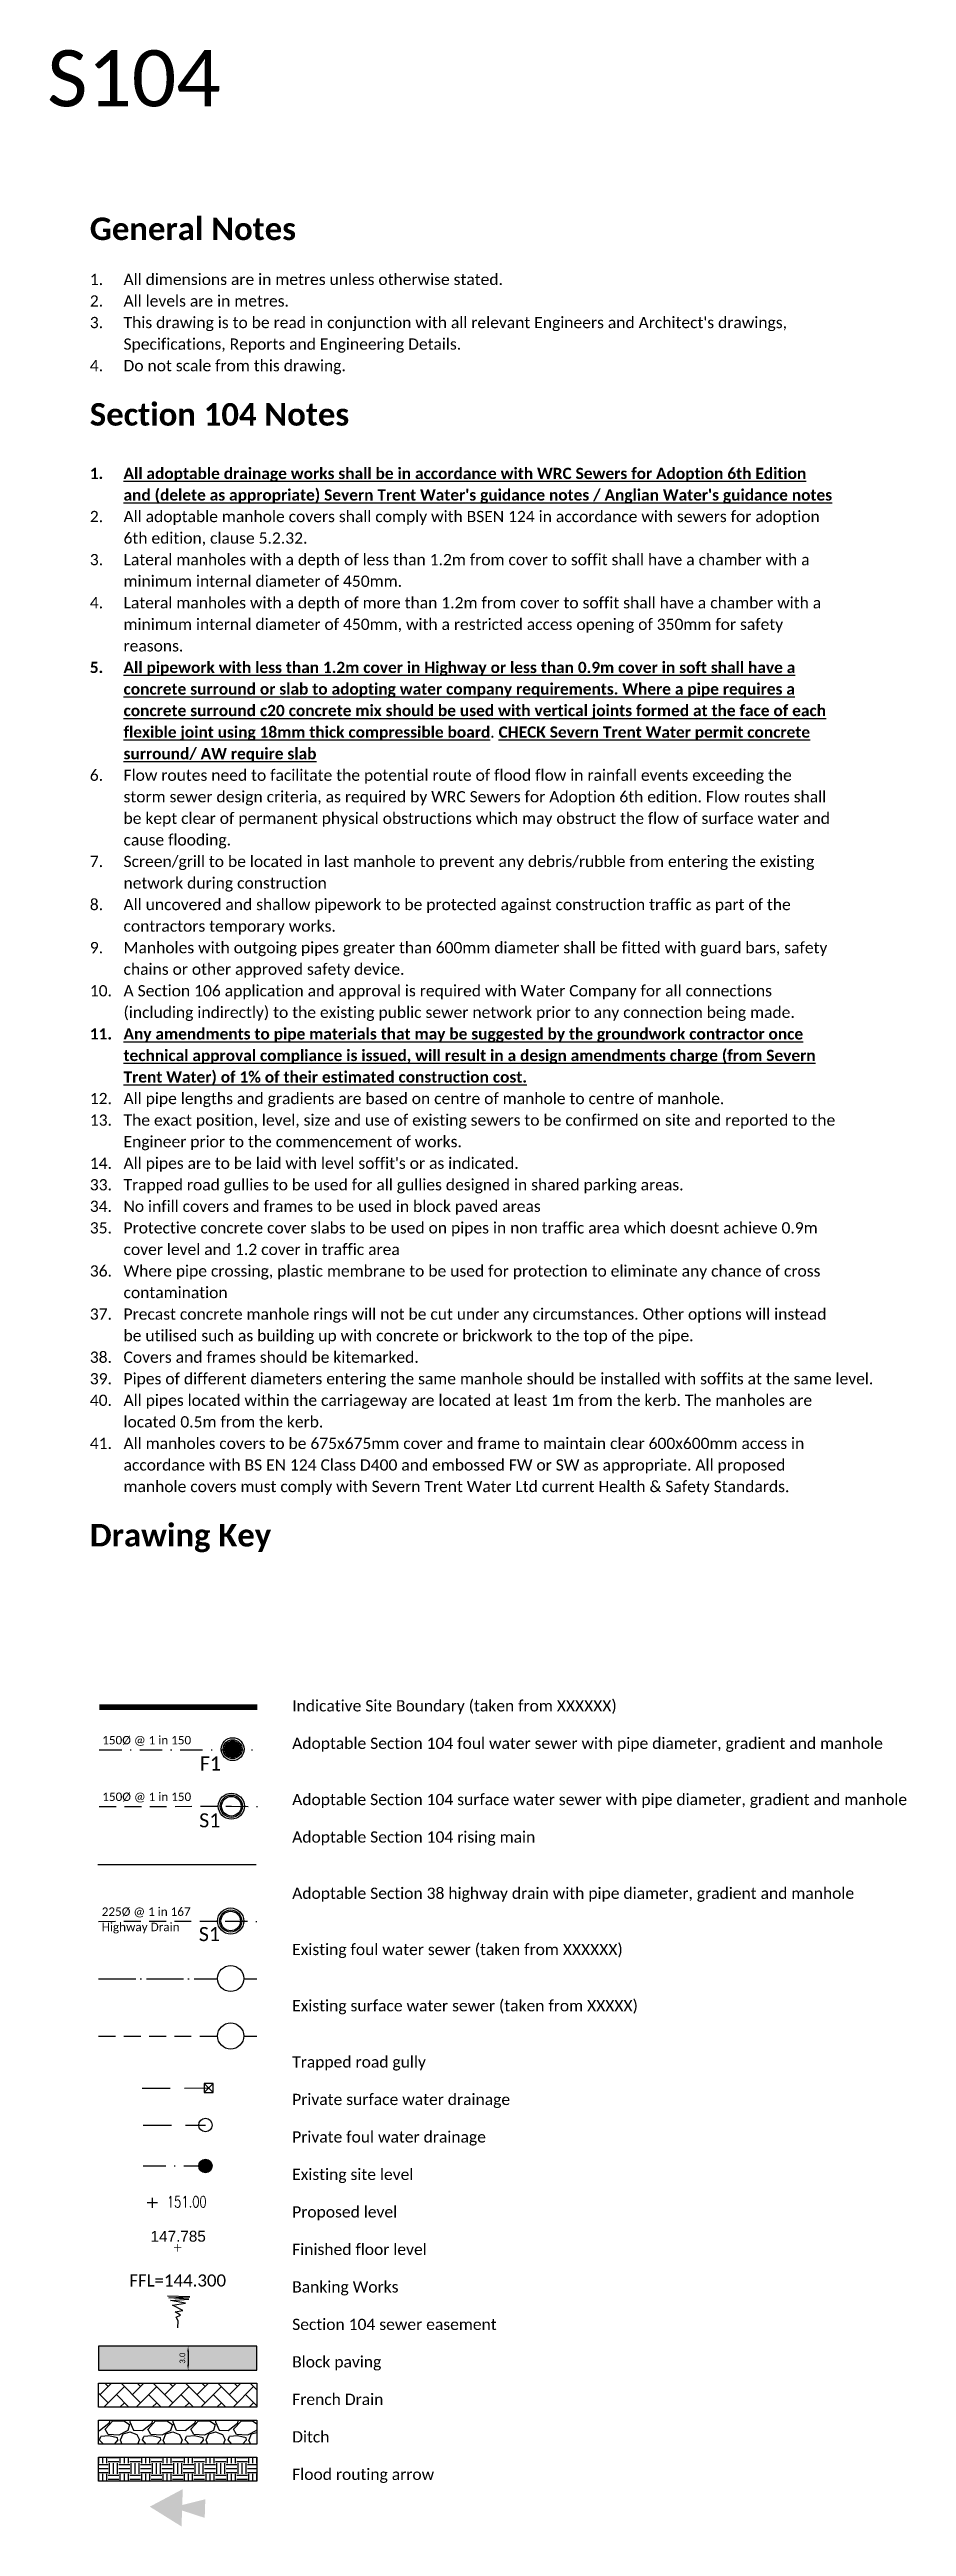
# Model space of a CAD drawing. Header units: metres. Extents: x -807807 to -806317, y 2043493 to 2044821.
# Drawn here: x -806469.3 to -806316.9, y 2043998.7 to 2044439.3 of the extents above; entities that cross this region are included whole.
import ezdxf

# ---------------------------------------------------------------- set-up
doc = ezdxf.new("R2010")
doc.units = ezdxf.units.M
for name, pattern in [('DASHDOT', [28, 22, -3, 0, -3]), ('DASHED', [15, 10, -5]), ('FOUL200', [7.2, 4, -1.5, 0.2, -1.5]), ('STORM200', [4.5, 3, -1.5])]:
    doc.linetypes.add(name, pattern=pattern)
doc.layers.get('0').update_dxf_attribs({"linetype": 'CONTINUOUS'})
doc.layers.get('Defpoints').update_dxf_attribs({"linetype": 'CONTINUOUS'})
for name, color, linetype in [('0_JPP Notes', 2, 'CONTINUOUS'), ('0_JPP_Legend', 2, 'CONTINUOUS'), ('JPP_Text', 2, 'CONTINUOUS')]:
    doc.layers.add(name, color=color, linetype=linetype)
doc.styles.add('JPP', font='arial.ttf')
doc.styles.add('ROMANS', font='romans__.ttf', dxfattribs={"width": 0.75})
doc.styles.get("Standard").update_dxf_attribs({"font": 'calibri.ttf', "height": 2})
doc.styles.add('STANDARD (NON ANNOTATIVE)', font='calibri.ttf', dxfattribs={"height": 2})
doc.linetypes.add('RISING_MAINW', pattern='A,4,-0.3,["-",Standard,S=2,R=225,X=-0.8,Y=0.5],-0.4,0.1,-0.5', length=5.3)
doc.dimstyles.new('ARROW', dxfattribs={"dimscale": 0, "dimtxt": 2, "dimasz": 2, "dimexe": 2, "dimexo": 2, "dimgap": 2, "dimtad": 2, "dimdec": 0, "dimdsep": 46, "dimtxsty": 'Standard', "dimcen": 2, "dimadec": 0, "dimazin": 0, "dimtfac": 1, "dimtdec": 0, "dimtmove": 0, "dimatfit": 3, "dimfxl": 2, "dimlwd": -1, "dimarcsym": 0})

msp = doc.modelspace()

# ---------------------------------------------------------------- texts
at = {"layer": '0_JPP Notes', "insert": (-806462.17, 2044409.42), "char_height": 2, "attachment_point": 1}
msp.add_mtext_dynamic_manual_height_columns("{\\fCalibri|b1|i0|c0|p34;\\H2x;General Notes\\P}\\P\\pxi-3,l3,sm1.15,t3;1.^IAll dimensions are in metres unless otherwise stated.\\P2.^IAll levels are in metres.\\P3.^IThis drawing is to be read in conjunction with all relevant Engineers and Architect's drawings, Specifications, Reports and Engineering Details. \\P4.^IDo not scale from this drawing.\\P\\pi0,l0,s*,tz;\\P\\pi-3,l3,sm1.15,t3;{\\fCalibri|b1|i0|c0|p34;\\H2x;Section 104 Notes\\P}\\P{\\fCalibri|b1|i0|c0|p34;\\C1;1.^I\\LAll adoptable drainage works shall be in accordance with WRC Sewers for Adoption 6th Edition and (delete as appropriate) Severn Trent Water's guidance notes / Anglian Water's guidance notes}\\P2.^IAll adoptable manhole covers shall comply with BSEN 124 in accordance with sewers for adoption 6th edition, clause 5.2.32.\\P3.^ILateral manholes with a depth of less than 1.2m from cover to soffit shall have a chamber with a minimum internal diameter of 450mm. \\P4.^ILateral manholes with a depth of more than 1.2m from cover to soffit shall have a chamber with a minimum internal diameter of 450mm, with a restricted access opening of 350mm for safety reasons. \\P{\\fCalibri|b1|i0|c0|p34;\\C1;5.^I\\LAll pipework with less than 1.2m cover in Highway or less than 0.9m cover in soft shall have a concrete surround or slab to adopting water company requirements. Where a pipe requires a concrete surround c20 concrete mix should be used with vertical joints formed at the face of each flexible joint using 18mm thick compressible board\\fCalibri|b0|i0|c0|p34;\\l.\\fCalibri|b1|i0|c0|p34;\\L CHECK Severn Trent Water permit concrete surround/ AW require slab}\\P6.^IFlow routes need to facilitate the potential route of flood flow in rainfall events exceeding the storm sewer design criteria, as required by WRC Sewers for Adoption 6th edition. Flow routes shall be kept clear of permanent physical obstructions which may obstruct the flow of surface water and cause flooding.\\P7.^IScreen/grill to be located in last manhole to prevent any debris/rubble from entering the existing network during construction\\P8.^IAll uncovered and shallow pipework to be protected against construction traffic as part of the contractors temporary works. \\P9.^IManholes with outgoing pipes greater than 600mm diameter shall be fitted with guard bars, safety chains or other approved safety device.\\P10.^IA Section 106 application and approval is required with Water Company for all connections (including indirectly) to the existing public sewer network prior to any connection being made.\\P{\\fCalibri|b1|i0|c0|p34;\\C1;11.^I\\LAny amendments to pipe materials that may be suggested by the groundwork contractor once technical approval compliance is issued, will result in a design amendments charge (from Severn Trent Water) of 1% of their estimated construction cost.\\P}12.^IAll pipe lengths and gradients are based on centre of manhole to centre of manhole.\\P13.^IThe exact position, level, size and use of existing sewers to be confirmed on site and reported to the Engineer prior to the commencement of works.\\P14.^IAll pipes are to be laid with level soffit's or as indicated.\\P{\\A1;\\H0.99985x;\\C2;33.^ITrapped road gullies to be used for all gullies designed in shared parking areas.    \\P34.^INo infill covers and frames to be used in block paved areas\\P35.^IProtective concrete cover slabs to be used on pipes in non traffic area which doesnt achieve 0.9m cover level and 1.2 cover in traffic area\\P36.^IWhere pipe crossing, plastic membrane to be used for protection to eliminate any chance of cross contamination\\P37.^IPrecast concrete manhole rings will not be cut under any circumstances. Other options will instead be utilised such as building up with concrete or brickwork to the top of the pipe.\\P38.^ICovers and frames should be kitemarked.\\P39.^IPipes of different diameters entering the same manhole should be installed with soffits at the same level.\\P40.^IAll pipes located within the carriageway are located at least 1m from the kerb. The manholes are located 0.5m from the kerb.\\P41.^IAll manholes covers to be 675x675mm cover and frame to maintain clear 600x600mm access in accordance with BS EN 124 Class D400 and embossed FW or SW as appropriate. All proposed manhole covers must comply with Severn Trent Water Ltd current Health & Safety Standards.\\P\\P\\pi0,l0,s*,tz;\\A0;\\fCalibri|b1|i0|c0|p34;\\H2.0003x;\\C256;Drawing Key}", width=132.2603, gutter_width=16.81, heights=[356.95], dxfattribs=at)
at = {"layer": '0_JPP_Legend', "color": 32, "insert": (-806459.96, 2044139.35), "char_height": 1.5, "width": 19.1485, "attachment_point": 1}
msp.add_mtext('150%%C @ 1 in 150', dxfattribs=at)
at = {"layer": '0_JPP_Legend', "color": 32, "insert": (-806442.61, 2044135.7), "char_height": 2.5, "attachment_point": 1}
msp.add_mtext('F1', dxfattribs=at)
at = {"layer": '0_JPP_Legend', "color": 170, "insert": (-806459.95, 2044129.28), "char_height": 1.5, "width": 19.1485, "attachment_point": 1}
msp.add_mtext('150%%C @ 1 in 150', dxfattribs=at)
at = {"layer": '0_JPP_Legend', "color": 170, "insert": (-806442.72, 2044125.59), "char_height": 2.5, "attachment_point": 1}
msp.add_mtext('S1', dxfattribs=at)
at = {"layer": '0_JPP_Legend', "color": 30, "insert": (-806460.05, 2044108.85), "char_height": 1.5, "width": 19.1485, "attachment_point": 1}
msp.add_mtext('225%%C @ 1 in 167', dxfattribs=at)
at = {"layer": '0_JPP_Legend', "color": 30, "insert": (-806460.05, 2044106.12), "char_height": 1.5, "attachment_point": 1, "style": 'STANDARD (NON ANNOTATIVE)'}
msp.add_mtext_dynamic_manual_height_columns('Highway Drain', width=119.0244, gutter_width=10, heights=[0], dxfattribs=at)
at = {"layer": '0_JPP_Legend', "color": 30, "insert": (-806442.78, 2044105.36), "char_height": 2.5, "attachment_point": 1}
msp.add_mtext('S1', dxfattribs=at)
at = {"layer": '0_JPP_Legend', "color": 8, "insert": (-806448.45, 2044057.49), "char_height": 2, "attachment_point": 1, "style": 'ROMANS'}
msp.add_mtext_dynamic_manual_height_columns('151.00', width=5.3414, gutter_width=12.5, heights=[0], dxfattribs=at)
at = {"layer": '0_JPP_Legend', "color": 2, "insert": (-806446.54, 2044041.39), "char_height": 2.1527, "attachment_point": 8, "rotation": 0.0312}
msp.add_mtext_dynamic_manual_height_columns('FFL=144.300', width=8.5123, gutter_width=12.5, heights=[0.53], dxfattribs=at)
at = {"layer": 'JPP_Text', "attachment_point": 1, "style": 'STANDARD (NON ANNOTATIVE)'}
for s, width, insert, char_height in [('S104', 181.4375, (-806469.75, 2044439.19), 10), ('Indicative Site Boundary (taken from XXXXXX)\\P\\PAdoptable Section 104 foul water sewer with pipe diameter, gradient and manhole\\P\\P\\PAdoptable Section 104 surface water sewer with pipe diameter, gradient and manhole\\P\\PAdoptable Section 104 rising main\\P\\P\\PAdoptable Section 38 highway drain with pipe diameter, gradient and manhole\\P\\P\\PExisting foul water sewer (taken from XXXXXX)\\P\\P\\PExisting surface water sewer (taken from XXXXX)\\P\\P\\PTrapped road gully \\P\\PPrivate surface water drainage \\P\\PPrivate foul water drainage \\P\\PExisting site level\\P\\PProposed level\\P\\PFinished floor level\\P\\PBanking Works\\P\\PSection 104 sewer easement\\P\\PBlock paving\\P\\PFrench Drain\\P\\PDitch\\P\\PFlood routing arrow', 106.4509, (-806426.17, 2044145.71), 2)]:
    msp.add_mtext_dynamic_manual_height_columns(s, width=width, gutter_width=10, heights=[0], dxfattribs=dict(at, insert=insert, char_height=char_height))

# ---------------------------------------------------------------- blocks, each defined once
blk = doc.blocks.new('*U59')
at = {"color": 30}
for p, q in [((0, 0), (-395, -194)), ((-2012, -278), (-1372, -1502)), ((-1326, -1376), (-2012, -278)), ((-1243, -1202), (-1854, -279)), ((-1854, -279), (-1326, -1376)), ((-1051, -950), (-1553, -328)), ((-1553, -328), (-1243, -1202)), ((-1077, -253), (-1051, -950)), ((-779, -619), (-1077, -253)), ((-765, -229), (-779, -619)), ((-524, -415), (-765, -229)), ((-395, -194), (-524, -415))]:
    blk.add_line(p, q, dxfattribs=at)
blk = doc.blocks.new('ProposedLevel')
at = {"linetype": 'ByBlock', "const_width": 0.1}
for points in [[(-0.7, 0), (0.7, 0)], [(0, -0.7), (0, 0.7)]]:
    blk.add_lwpolyline(points, dxfattribs=at)
at = {"linetype": 'ByBlock', "style": 'JPP'}
blk.add_attdef('LEVEL', (0, -2.5), '', height=2, dxfattribs=at)
blk = doc.blocks.new('*D60')
at = {"layer": '0_JPP_Legend', "color": 0, "lineweight": -2, "transparency": 16777216}
for p, q in [((-806444.6, 2044030.81), (-806444.69, 2044030.81)), ((-806444.64, 2044026.55), (-806444.69, 2044026.55))]:
    blk.add_line(p, q, dxfattribs=at)
at = {"layer": '0_JPP_Legend', "color": 1, "transparency": 16777216}
blk.add_line((-806444.69, 2044029.81), (-806444.69, 2044027.55), dxfattribs=at)
for points in [[(-806444.85, 2044029.81), (-806444.52, 2044029.81), (-806444.69, 2044030.81)], [(-806444.85, 2044027.55), (-806444.52, 2044027.55), (-806444.69, 2044026.55)]]:
    blk.add_solid(points, dxfattribs=at)
at = {"layer": 'Defpoints', "color": 0, "transparency": 16777216}
for p in [(-806444.6, 2044030.81), (-806444.69, 2044026.55), (-806444.64, 2044026.55)]:
    blk.add_point(p, dxfattribs=at)
at = {"layer": '0_JPP_Legend', "color": 0, "transparency": 16777216, "insert": (-806445.7, 2044028.68), "char_height": 2, "attachment_point": 5, "rotation": 90}
blk.add_mtext('{\\H0.5x;3.0}', dxfattribs=at)

# ---------------------------------------------------------------- dimensions: what is measured, and where the dimension line sits
at = {"layer": '0_JPP_Legend', "color": 1}
dim = msp.add_linear_dim(base=(-806444.69, 2044026.55), p1=(-806444.6, 2044030.81), p2=(-806444.64, 2044026.55), angle=90, text='{\\H0.5x;3.0}', dimstyle='ARROW', override={"dimscale": 1, "dimtxt": 1, "dimasz": 1, "dimexe": 0, "dimexo": 0, "dimgap": 0.5, "dimclrd": 1}, dxfattribs=at)
dim.commit()
dim.dimension.update_dxf_attribs({"geometry": '*D60', "text_midpoint": (-806444.69, 2044028.68), "dimtype": 160})

# ---------------------------------------------------------------- hatches: boundary and pattern name
at = {"layer": '0_JPP_Legend'}
h = msp.add_hatch(color=32, dxfattribs=at)
h.dxf.hatch_style = 1
edge = h.paths.add_edge_path()
edge.add_arc((-806436.76, 2044137), 1.44, 0, 360)
h = msp.add_hatch(color=8, dxfattribs=at)
edge = h.paths.add_edge_path()
edge.add_arc((-806441.6, 2044062.86), 1.2, 0, 360)
msp.add_hatch(color=50, dxfattribs=at).paths.add_polyline_path([(-806460.61, 2044026.55), (-806432.45, 2044026.55), (-806432.45, 2044030.81), (-806460.61, 2044030.81)])
h = msp.add_hatch(dxfattribs=at)
h.set_pattern_fill('AR-HBONE', color=8, scale=0.02)
h.set_pattern_definition([(45, (-807437.3779, 2043637.1142), (3e-16, 2.873682), [6.096, -2.032]), (135, (-807435.941, 2043638.551), (3e-16, 2.873682), [6.096, -2.032])])
h.paths.add_polyline_path([(-806460.61, 2044024.23), (-806460.61, 2044019.96), (-806432.45, 2044019.96), (-806432.45, 2044024.23)])
h = msp.add_hatch(dxfattribs=at)
h.set_pattern_fill('GRAVEL', color=8, scale=0.3)
h.set_pattern_definition([(228.012788, (-809657.60824, 2043145.3966), (-60.96, -68.58), [1.025164, -101.491451]), (184.969741, (-809658.29404, 2043144.63458), (91.439999964, 7.620000434), [1.759214, -174.162147]), (132.510447, (-809660.04664, 2043144.4822), (76.20000003, -83.81999997), [1.240445, -122.804168]), (267.273689, (-809663.01844, 2043142.57718), (7.620000016, 152.4), [1.602014, -158.599312]), (292.833654, (-809663.09464, 2043140.97698), (-38.100000003, 91.44), [1.570901, -155.519423]), (357.273689, (-809662.48504, 2043139.52918), (-152.4, 7.620000016), [1.602014, -158.599312]), (37.6942405, (-809660.88484, 2043139.45298), (-99.059999996, -76.200000006), [2.118581, -209.739346]), (72.255328, (-809659.20844, 2043140.74838), (53.340000014, 167.639999995), [2.000159, -198.01577]), (121.429566, (-809658.59884, 2043142.65338), (-60.96000001, 99.059999995), [1.607439, -159.136637]), (175.236358, (-809659.43704, 2043144.025), (83.82, -7.62000001), [1.83514, -89.921811]), (222.397438, (-809661.26584, 2043144.17738), (-91.439999997, -83.820000003), [2.373234, -234.950318]), (138.814075, (-809655.47464, 2043142.501), (-53.34, 45.72), [0.810014, -80.191697]), (171.469234, (-809656.08424, 2043143.03438), (99.060000003, -15.239999983), [1.541046, -152.563917]), (225, (-809657.608, 2043143.263), (-1e-15, -7.62), [1.077628, -9.69868]), (203.19859, (-809658.1416, 2043144.1774), (38.1, 15.24), [0.580324, -57.451867]), (291.80141, (-809658.675, 2043143.9488), (-7.62, 22.86), [0.820697, -40.214259]), (30.963757, (-809658.3702, 2043143.1868), (22.86, 15.24), [1.332959, -43.098894]), (161.56505, (-809657.2272, 2043143.8726), (15.24, -7.62), [0.963861, -23.132694]), (16.38954, (-809663.09464, 2043143.94878), (76.2, 22.86), [1.350264, -133.67648]), (70.346176, (-809661.79924, 2043144.3298), (-30.48, -83.82), [1.132797, -112.146647]), (293.19859, (-809657.2272, 2043145.3966), (-15.24, 38.1), [1.16064, -56.87155]), (343.61046, (-809656.77004, 2043144.32978), (-76.2, 22.859999995), [1.350264, -133.67648]), (339.443955, (-809663.0946, 2043139.2244), (-38.1, 15.24), [1.302106, -63.803203]), (294.77514, (-809661.87544, 2043138.7672), (-38.100000045, 83.81999998), [1.091016, -108.01078]), (66.80141, (-809657.151, 2043137.7766), (15.24, 38.1), [1.16064, -56.87155]), (17.354025, (-809656.69384, 2043138.84338), (-99.06, -30.480000006), [1.277348, -126.457128]), (69.443955, (-809660.8848, 2043137.7766), (-15.24, -38.1), [0.651053, -64.454256]), (101.30993, (-809657.6082, 2043137.7766), (-7.62, 30.48), [0.388544, -38.465985]), (165.963757, (-809657.6844, 2043138.1576), (22.86, -7.62), [1.570901, -29.847164]), (186.009006, (-809659.20844, 2043138.53858), (76.2, 7.620000004), [1.455801, -144.124095]), (303.69007, (-809658.3702, 2043142.501), (-7.62, 15.24), [1.098972, -26.375329]), (353.157227, (-809657.76064, 2043141.58658), (129.54, -15.239999993), [1.91867, -189.948027]), (60.945396, (-809655.85564, 2043141.358), (-30.48, -53.34), [0.784525, -77.668177]), (90, (-809655.475, 2043142.044), (-7.62, 7.62), [0.4572, -7.1628]), (120.256437, (-809659.36084, 2043138.7672), (30.48, -53.34), [1.058601, -104.801822]), (48.012787, (-809659.89424, 2043139.6816), (60.960000005, 68.58), [2.050329, -100.466287]), (0, (-809658.523, 2043141.2056), (7.62, 7.62), [1.9812, -5.6388]), (325.304846, (-809656.54144, 2043141.2056), (76.20000003, -53.33999996), [1.204829, -119.27795]), (254.054604, (-809655.5508, 2043140.5198), (-7.62, -30.48), [1.109487, -54.36495]), (207.645975, (-809655.85564, 2043139.45298), (-144.780000005, -76.19999999), [1.806435, -178.837393]), (175.426079, (-809657.45584, 2043138.61478), (-99.06, 7.62), [1.911088, -189.19754])])
h.paths.add_polyline_path([(-806460.61, 2044017.64), (-806432.45, 2044017.64), (-806432.45, 2044013.37), (-806460.61, 2044013.37)])
h = msp.add_hatch(dxfattribs=at)
h.set_pattern_fill('EARTH', color=8, scale=0.3)
h.set_pattern_definition([(0, (-809663.0946, 2043137.7766), (1.905, 1.905), [1.905, -1.905]), (0, (-809663.0946, 2043138.491), (1.905, 1.905), [1.905, -1.905]), (0, (-809663.0946, 2043139.2053), (1.905, 1.905), [1.905, -1.905]), (90, (-809662.8565, 2043139.4435), (-1.905, 1.905), [1.905, -1.905]), (90, (-809662.1421, 2043139.4435), (-1.905, 1.905), [1.905, -1.905]), (90, (-809661.4278, 2043139.4435), (-1.905, 1.905), [1.905, -1.905])])
h.paths.add_polyline_path([(-806460.61, 2044011.05), (-806432.45, 2044011.05), (-806432.45, 2044006.78), (-806460.61, 2044006.78)])
h = msp.add_hatch(color=130, dxfattribs=at)
h.dxf.hatch_style = 1
h.paths.add_polyline_path([(-806445.73, 2044002.56), (-806445.63, 2044005.39), (-806451.5, 2044002.26), (-806445.85, 2043998.74), (-806445.76, 2044001.58), (-806441.73, 2044000.27), (-806441.62, 2044003.59)])

# ---------------------------------------------------------------- linework, layer by layer
at = {"layer": '0_JPP_Legend', "color": 30, "linetype": 'DASHED', "ltscale": 0.5}
msp.add_line((-806452.85, 2044076.69), (-806441.02, 2044076.74), dxfattribs=at)
at = {"layer": '0_JPP_Legend', "color": 30}
for p, q in [((-806441.82, 2044077.54), (-806440.21, 2044075.94)), ((-806441.81, 2044075.94), (-806440.22, 2044077.54))]:
    msp.add_line(p, q, dxfattribs=at)
at = {"layer": '0_JPP_Legend', "color": 8}
for p, q in [((-806451.04, 2044055.42), (-806451.04, 2044057.22)), ((-806450.14, 2044056.32), (-806451.94, 2044056.32))]:
    msp.add_line(p, q, dxfattribs=at)
at = {"layer": '0_JPP_Legend', "color": 80, "const_width": 1}
msp.add_lwpolyline([(-806432.34, 2044144.46), (-806460.5, 2044144.46)], dxfattribs=at)
at = {"layer": '0_JPP_Legend', "color": 32, "linetype": 'FOUL200', "flags": 128}
msp.add_lwpolyline([(-806460.5, 2044136.89), (-806432.34, 2044136.89)], dxfattribs=at)
at = {"layer": '0_JPP_Legend', "color": 170, "linetype": 'STORM200', "flags": 128}
for points in [[(-806460.5, 2044126.8), (-806436.99, 2044126.85)], [(-806436.99, 2044126.85), (-806432.34, 2044126.8)]]:
    msp.add_lwpolyline(points, dxfattribs=at)
at = {"layer": '0_JPP_Legend', "color": 32, "linetype": 'RISING_MAINW', "flags": 128}
msp.add_lwpolyline([(-806460.73, 2044116.46), (-806432.57, 2044116.46)], dxfattribs=at)
at = {"layer": '0_JPP_Legend', "color": 30, "linetype": 'STORM200', "flags": 128}
for points in [[(-806460.61, 2044106.37), (-806437.11, 2044106.43)], [(-806437.11, 2044106.43), (-806432.45, 2044106.37)], [(-806434.78, 2044096.16), (-806432.45, 2044096.16)], [(-806460.61, 2044085.95), (-806439.43, 2044085.95)], [(-806434.78, 2044085.95), (-806432.45, 2044085.95)]]:
    msp.add_lwpolyline(points, dxfattribs=at)
at = {"layer": '0_JPP_Legend', "color": 30, "linetype": 'DASHDOT', "ltscale": 0.3, "flags": 128}
msp.add_lwpolyline([(-806460.61, 2044096.16), (-806439.43, 2044096.16)], dxfattribs=at)
at = {"layer": '0_JPP_Legend', "color": 30}
msp.add_lwpolyline([(-806440.22, 2044077.54), (-806441.82, 2044077.54), (-806441.81, 2044075.94), (-806440.21, 2044075.94), (-806440.22, 2044077.54)], dxfattribs=at)
at = {"layer": '0_JPP_Legend', "color": 8, "linetype": 'DASHED', "ltscale": 0.5, "flags": 128}
msp.add_lwpolyline([(-806452.66, 2044070.14), (-806441.6, 2044070.14)], dxfattribs=at)
at = {"layer": '0_JPP_Legend', "color": 8, "linetype": 'FOUL200', "flags": 128}
msp.add_lwpolyline([(-806452.66, 2044062.86), (-806441.6, 2044062.86)], dxfattribs=at)
at = {"layer": '0_JPP_Legend', "color": 50}
msp.add_lwpolyline([(-806460.61, 2044026.55), (-806432.45, 2044026.55), (-806432.45, 2044030.81), (-806460.61, 2044030.81)], close=True, dxfattribs=at)
at = {"layer": '0_JPP_Legend', "color": 30}
for points in [[(-806460.61, 2044024.23), (-806432.45, 2044024.23), (-806432.45, 2044019.96), (-806460.61, 2044019.96)], [(-806460.61, 2044017.64), (-806432.45, 2044017.64), (-806432.45, 2044013.37), (-806460.61, 2044013.37)], [(-806460.61, 2044011.05), (-806432.45, 2044011.05), (-806432.45, 2044006.78), (-806460.61, 2044006.78)]]:
    msp.add_lwpolyline(points, close=True, dxfattribs=at)
at = {"layer": '0_JPP_Legend', "color": 32}
for radius in [2.04, 1.68, 1.44]:
    msp.add_circle((-806436.76, 2044137), radius, dxfattribs=at)
at = {"layer": '0_JPP_Legend', "color": 170}
for radius in [2.32, 1.98, 1.74]:
    msp.add_circle((-806436.99, 2044126.85), radius, dxfattribs=at)
at = {"layer": '0_JPP_Legend', "color": 30}
for radius in [2.32, 1.98, 1.74]:
    msp.add_circle((-806437.11, 2044106.43), radius, dxfattribs=at)
at = {"layer": '0_JPP_Legend', "color": 30, "linetype": 'Continuous'}
for centre in [(-806437.11, 2044096.2), (-806437.11, 2044085.98)]:
    msp.add_circle(centre, 2.32, dxfattribs=at)
at = {"layer": '0_JPP_Legend', "color": 8, "linetype": 'Continuous'}
for centre in [(-806441.6, 2044070.14), (-806441.6, 2044062.86)]:
    msp.add_circle(centre, 1.2, dxfattribs=at)

# ---------------------------------------------------------------- block references
at = {"layer": '0_JPP_Legend', "color": 2}
ref = msp.add_blockref('ProposedLevel', (-806446.54, 2044048.33), dxfattribs=dict(at, xscale=0.9723811920422599, yscale=0.9723811920422599, zscale=0.9723811920422599, rotation=0.1803638738840368))
ref.add_attrib('LEVEL', '147.785', (-806451.35, 2044049.37), dxfattribs={"layer": '0', "color": 0, "linetype": 'ByBlock', "height": 1.945, "rotation": 0.1804, "style": 'JPP'})
at = {"layer": '0_JPP_Legend', "color": 30, "xscale": 0.00291429545188661, "yscale": 0.00291429545188661, "zscale": 0.00291429545188661, "rotation": 240.5286632371428}
msp.add_blockref('*U59', (-806446.53, 2044034.06), dxfattribs=at)

msp.set_redraw_order([(e.dxf.handle, doc.entitydb.next_handle()) for e in msp.query("TEXT MTEXT ATTDEF DIMENSION ARC_DIMENSION")])  # texts and dimensions are drawn at this point

doc.saveas('drawing.dxf')
